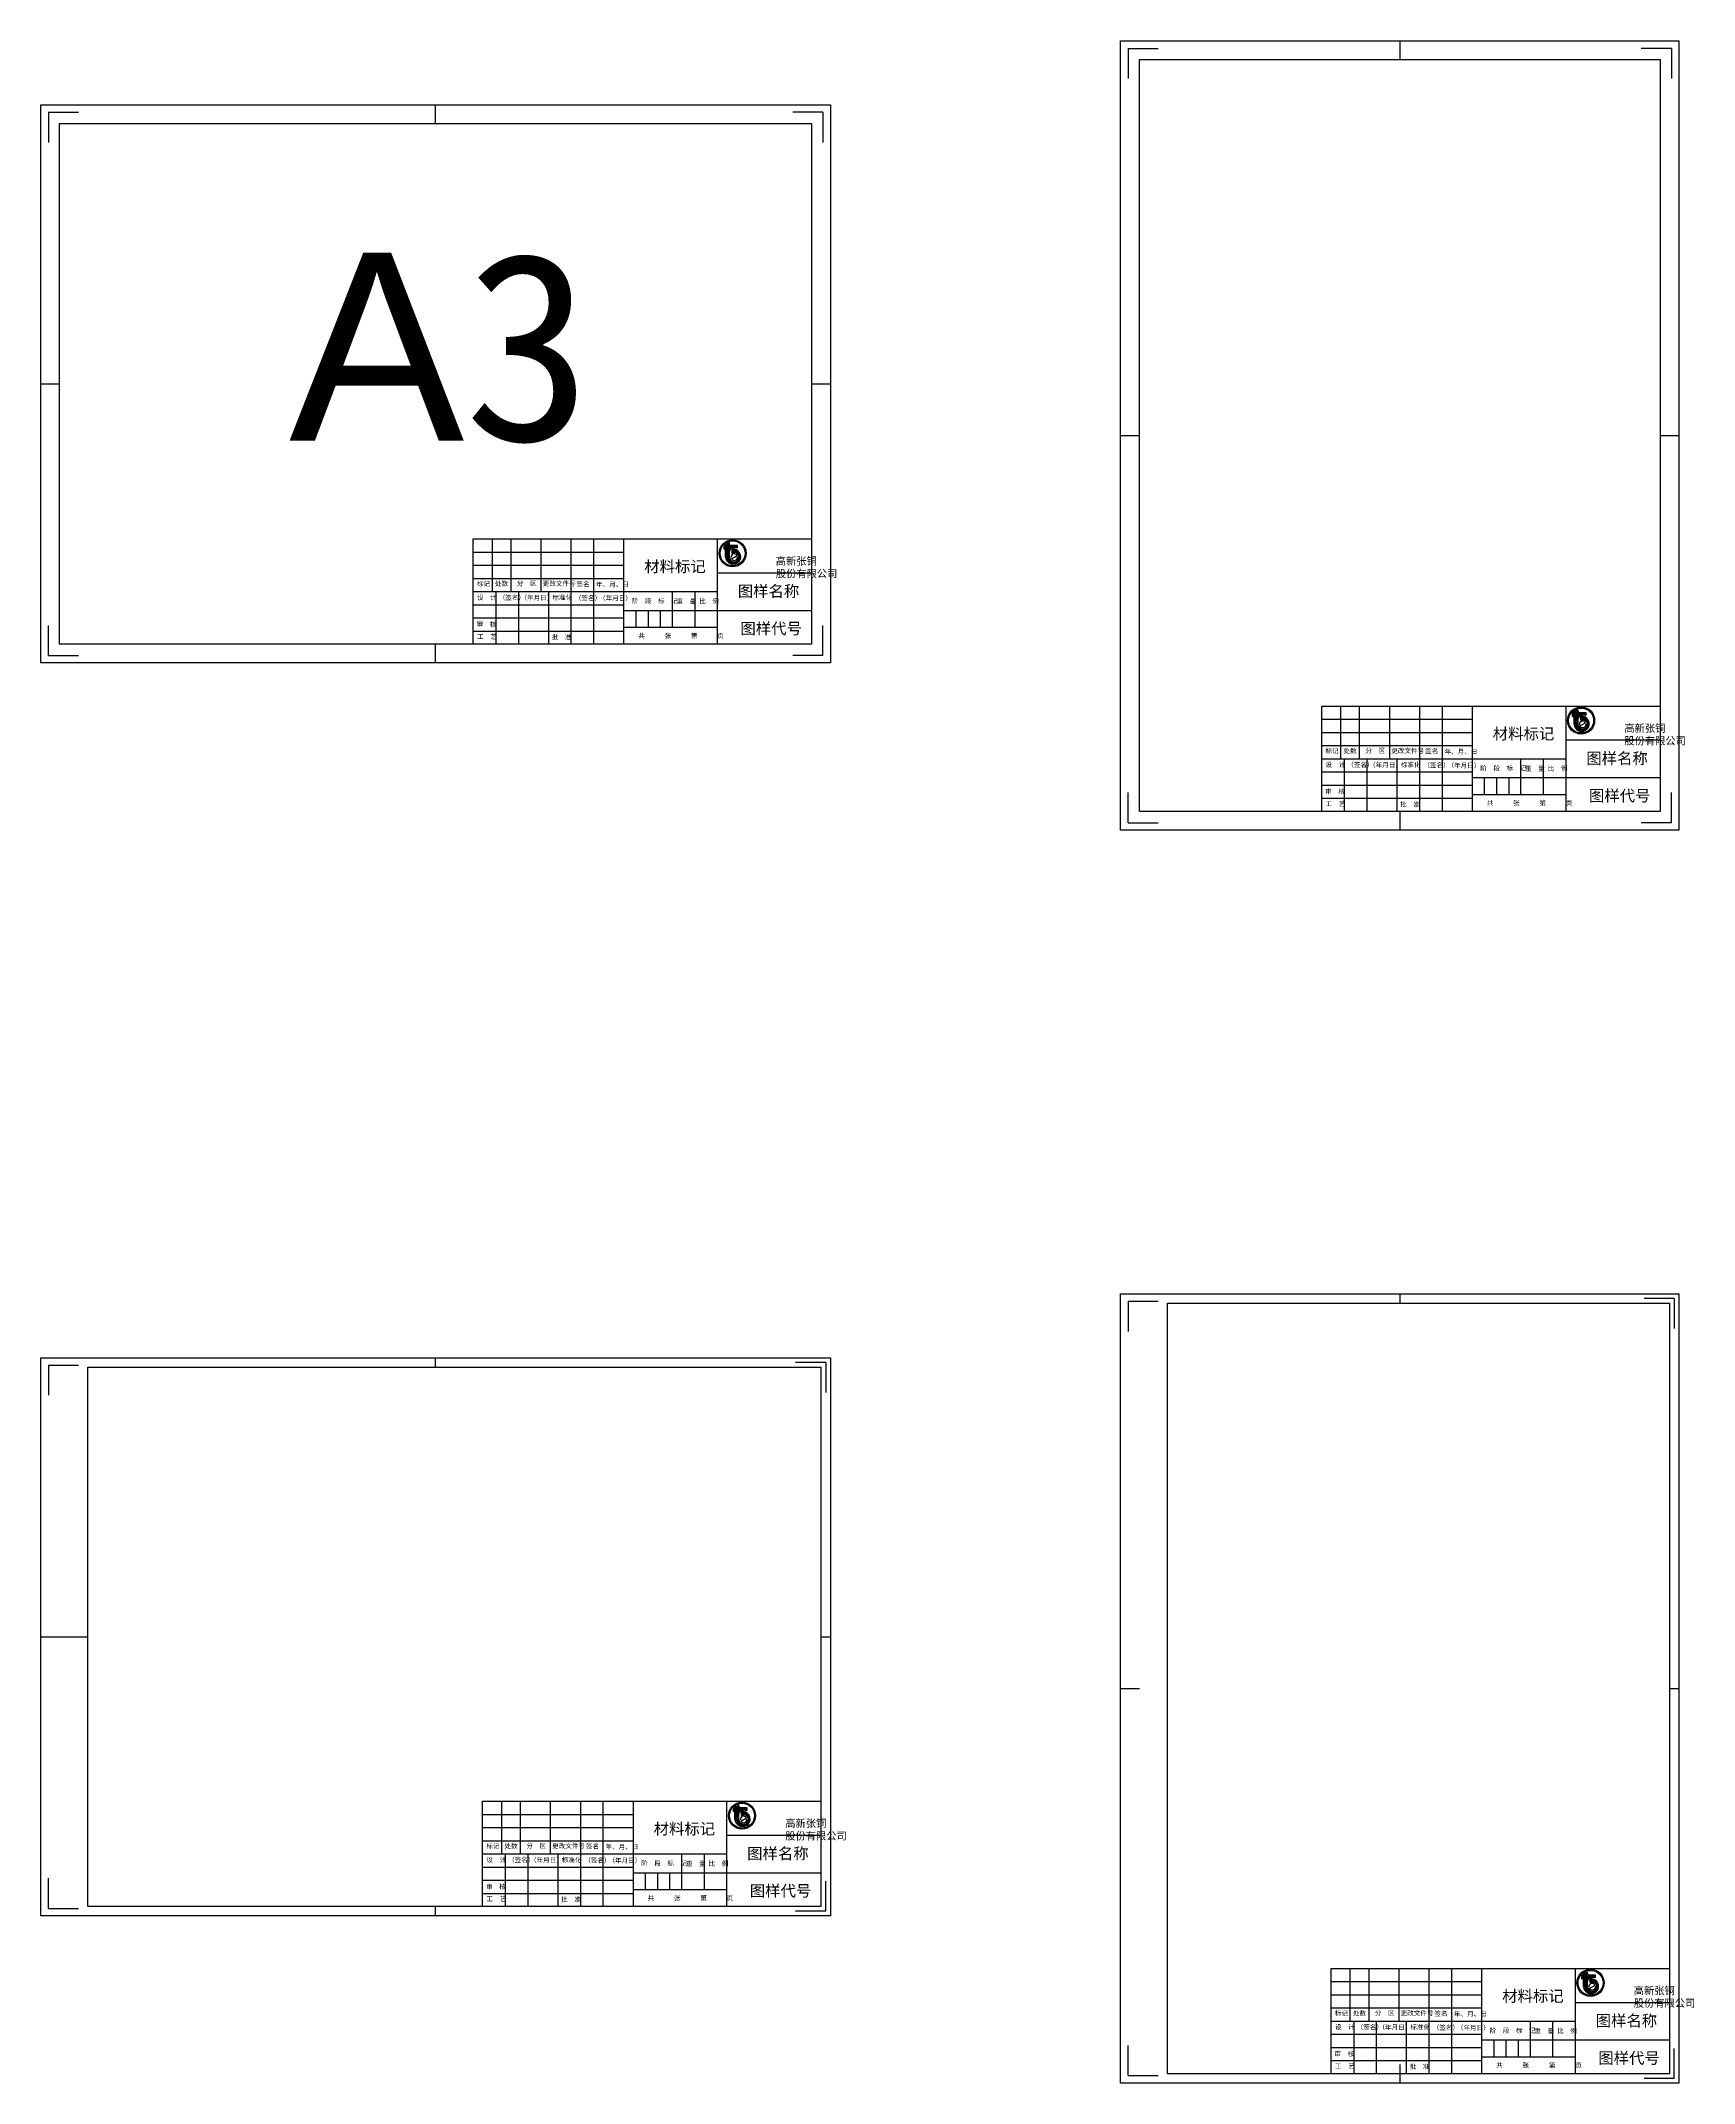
# Model space of a CAD drawing. Header units: metres. Extents: x 4510 to 5390, y 1657 to 2744.
import ezdxf

# ---------------------------------------------------------------- set-up
doc = ezdxf.new("R2010")
doc.units = ezdxf.units.M
for name, color, linetype in [('总内框线', 7, 'Continuous'), ('总外框线', 7, 'Continuous'), ('标注层', 3, 'Continuous'), ('虚线层', 4, 'Continuous')]:
    doc.layers.add(name, color=color, linetype=linetype)

msp = doc.modelspace()

# ---------------------------------------------------------------- hatches: boundary and pattern name
at = {"layer": '虚线层'}
h = msp.add_hatch(dxfattribs=at)
h.set_pattern_fill('SOLID')
h.paths.add_polyline_path([(4873.65, 2473.28), (4873.85, 2473.28), (4873.98, 2473.27), (4874.1, 2473.24), (4874.22, 2473.19), (4874.32, 2473.13), (4874.42, 2473.05), (4874.5, 2472.95), (4874.57, 2472.84), (4874.62, 2472.73), (4874.65, 2472.6), (4874.66, 2472.48), (4874.66, 2469.04), (4874.75, 2468.41), (4874.94, 2467.79), (4875.23, 2467.22), (4875.61, 2466.69), (4876.07, 2466.24), (4876.59, 2465.86), (4877.17, 2465.57), (4877.78, 2465.38), (4878.42, 2465.29), (4879.07, 2465.3), (4879.7, 2465.42), (4880.31, 2465.63), (4880.88, 2465.94), (4881.39, 2466.33), (4881.83, 2466.81), (4882.18, 2467.34), (4882.45, 2467.93), (4882.63, 2468.55), (4882.7, 2469.19), (4882.66, 2469.83), (4882.53, 2470.46), (4882.3, 2471.06), (4881.97, 2471.62), (4881.56, 2472.12), (4881.07, 2472.54), (4880.53, 2472.88), (4879.93, 2473.13), (4879.31, 2473.29), (4878.66, 2473.34), (4878.02, 2473.28), (4878.02, 2471.22), (4878.39, 2471.4), (4878.79, 2471.51), (4879.2, 2471.56), (4879.61, 2471.54), (4880.01, 2471.45), (4880.39, 2471.3), (4880.75, 2471.09), (4881.06, 2470.82), (4881.33, 2470.51), (4881.54, 2470.16), (4881.69, 2469.77), (4881.78, 2469.37), (4881.8, 2468.96), (4881.75, 2468.55), (4881.64, 2468.16), (4881.46, 2467.79), (4881.23, 2467.45), (4880.94, 2467.15), (4880.61, 2466.91), (4880.24, 2466.72), (4879.85, 2466.59), (4879.44, 2466.53), (4879.03, 2466.54), (4878.63, 2466.61), (4878.24, 2466.75), (4877.88, 2466.95), (4877.56, 2467.21), (4877.28, 2467.51), (4877.06, 2467.86), (4876.9, 2468.24), (4876.8, 2468.63), (4876.76, 2469.04), (4876.76, 2471.97), (4876.8, 2472.37), (4876.92, 2472.74), (4877.1, 2473.09), (4877.35, 2473.4), (4877.66, 2473.65), (4878.01, 2473.83), (4878.38, 2473.95), (4878.78, 2473.99), (4881.07, 2473.99), (4881.07, 2475.2), (4877.57, 2475.2), (4877.44, 2475.21), (4877.32, 2475.23), (4877.2, 2475.28), (4877.1, 2475.35), (4877, 2475.43), (4876.92, 2475.53), (4876.85, 2475.63), (4876.8, 2475.75), (4876.77, 2475.87), (4876.76, 2476), (4876.76, 2477.01), (4875.66, 2476.26), (4874.66, 2476), (4874.66, 2475.7), (4874.65, 2475.57), (4874.62, 2475.45), (4874.57, 2475.33), (4874.5, 2475.23), (4874.42, 2475.13), (4874.32, 2475.05), (4874.22, 2474.98), (4874.1, 2474.93), (4873.98, 2474.9), (4873.85, 2474.89), (4873.65, 2474.89)])
h = msp.add_hatch(dxfattribs=at)
h.set_pattern_fill('SOLID')
h.paths.add_polyline_path([(5325.02, 2384.31), (5325.23, 2384.31), (5325.35, 2384.3), (5325.47, 2384.27), (5325.59, 2384.22), (5325.7, 2384.15), (5325.79, 2384.07), (5325.88, 2383.97), (5325.94, 2383.87), (5325.99, 2383.75), (5326.02, 2383.63), (5326.03, 2383.5), (5326.03, 2380.07), (5326.12, 2379.43), (5326.32, 2378.81), (5326.61, 2378.24), (5326.99, 2377.72), (5327.44, 2377.26), (5327.97, 2376.89), (5328.54, 2376.6), (5329.16, 2376.41), (5329.8, 2376.31), (5330.44, 2376.33), (5331.08, 2376.44), (5331.68, 2376.65), (5332.25, 2376.96), (5332.76, 2377.36), (5333.2, 2377.83), (5333.56, 2378.36), (5333.83, 2378.95), (5334, 2379.57), (5334.07, 2380.21), (5334.04, 2380.85), (5333.91, 2381.49), (5333.67, 2382.09), (5333.35, 2382.64), (5332.93, 2383.14), (5332.45, 2383.56), (5331.9, 2383.91), (5331.31, 2384.16), (5330.68, 2384.31), (5330.04, 2384.36), (5329.4, 2384.31), (5329.4, 2382.25), (5329.77, 2382.42), (5330.16, 2382.53), (5330.57, 2382.58), (5330.98, 2382.56), (5331.39, 2382.47), (5331.77, 2382.32), (5332.12, 2382.11), (5332.43, 2381.85), (5332.7, 2381.53), (5332.91, 2381.18), (5333.06, 2380.8), (5333.15, 2380.39), (5333.17, 2379.98), (5333.12, 2379.58), (5333.01, 2379.18), (5332.83, 2378.81), (5332.6, 2378.47), (5332.31, 2378.17), (5331.98, 2377.93), (5331.62, 2377.74), (5331.23, 2377.62), (5330.82, 2377.56), (5330.41, 2377.56), (5330, 2377.64), (5329.62, 2377.77), (5329.26, 2377.97), (5328.94, 2378.23), (5328.66, 2378.53), (5328.44, 2378.88), (5328.27, 2379.26), (5328.17, 2379.66), (5328.14, 2380.07), (5328.14, 2383), (5328.18, 2383.39), (5328.29, 2383.77), (5328.48, 2384.12), (5328.73, 2384.42), (5329.03, 2384.67), (5329.38, 2384.86), (5329.76, 2384.97), (5330.15, 2385.01), (5332.44, 2385.01), (5332.44, 2386.22), (5328.94, 2386.22), (5328.82, 2386.23), (5328.7, 2386.26), (5328.58, 2386.31), (5328.47, 2386.37), (5328.37, 2386.45), (5328.29, 2386.55), (5328.23, 2386.66), (5328.18, 2386.77), (5328.15, 2386.9), (5328.14, 2387.02), (5328.14, 2388.03), (5327.03, 2387.29), (5326.03, 2387.02), (5326.03, 2386.72), (5326.02, 2386.59), (5325.99, 2386.47), (5325.94, 2386.36), (5325.88, 2386.25), (5325.79, 2386.15), (5325.7, 2386.07), (5325.59, 2386), (5325.47, 2385.96), (5325.35, 2385.93), (5325.23, 2385.92), (5325.02, 2385.92)])
h = msp.add_hatch(dxfattribs=at)
h.set_pattern_fill('SOLID')
h.paths.add_polyline_path([(4878.65, 1801.63), (4878.85, 1801.63), (4878.98, 1801.62), (4879.1, 1801.59), (4879.22, 1801.54), (4879.32, 1801.47), (4879.42, 1801.39), (4879.5, 1801.29), (4879.57, 1801.19), (4879.62, 1801.07), (4879.65, 1800.95), (4879.66, 1800.82), (4879.66, 1797.39), (4879.75, 1796.75), (4879.94, 1796.13), (4880.23, 1795.56), (4880.61, 1795.04), (4881.07, 1794.58), (4881.59, 1794.21), (4882.17, 1793.92), (4882.78, 1793.73), (4883.42, 1793.63), (4884.07, 1793.65), (4884.7, 1793.76), (4885.31, 1793.97), (4885.88, 1794.28), (4886.39, 1794.68), (4886.83, 1795.15), (4887.18, 1795.68), (4887.45, 1796.27), (4887.63, 1796.89), (4887.7, 1797.53), (4887.66, 1798.17), (4887.53, 1798.81), (4887.3, 1799.41), (4886.97, 1799.96), (4886.56, 1800.46), (4886.07, 1800.88), (4885.53, 1801.23), (4884.93, 1801.48), (4884.31, 1801.63), (4883.66, 1801.68), (4883.02, 1801.63), (4883.02, 1799.57), (4883.39, 1799.74), (4883.79, 1799.85), (4884.2, 1799.9), (4884.61, 1799.88), (4885.01, 1799.79), (4885.39, 1799.64), (4885.75, 1799.43), (4886.06, 1799.17), (4886.33, 1798.85), (4886.54, 1798.5), (4886.69, 1798.12), (4886.78, 1797.71), (4886.8, 1797.3), (4886.75, 1796.9), (4886.64, 1796.5), (4886.46, 1796.13), (4886.23, 1795.79), (4885.94, 1795.49), (4885.61, 1795.25), (4885.24, 1795.06), (4884.85, 1794.94), (4884.44, 1794.88), (4884.03, 1794.88), (4883.63, 1794.96), (4883.24, 1795.09), (4882.88, 1795.29), (4882.56, 1795.55), (4882.28, 1795.85), (4882.06, 1796.2), (4881.9, 1796.58), (4881.8, 1796.98), (4881.76, 1797.39), (4881.76, 1800.32), (4881.8, 1800.71), (4881.92, 1801.09), (4882.1, 1801.44), (4882.35, 1801.74), (4882.66, 1801.99), (4883.01, 1802.18), (4883.38, 1802.29), (4883.78, 1802.33), (4886.07, 1802.33), (4886.07, 1803.54), (4882.57, 1803.54), (4882.44, 1803.55), (4882.32, 1803.58), (4882.2, 1803.63), (4882.1, 1803.69), (4882, 1803.77), (4881.92, 1803.87), (4881.85, 1803.98), (4881.8, 1804.09), (4881.77, 1804.22), (4881.76, 1804.34), (4881.76, 1805.35), (4880.66, 1804.61), (4879.66, 1804.34), (4879.66, 1804.04), (4879.65, 1803.91), (4879.62, 1803.79), (4879.57, 1803.68), (4879.5, 1803.57), (4879.42, 1803.47), (4879.32, 1803.39), (4879.22, 1803.32), (4879.1, 1803.28), (4878.98, 1803.25), (4878.85, 1803.24), (4878.65, 1803.24)])
h = msp.add_hatch(dxfattribs=at)
h.set_pattern_fill('SOLID')
h.paths.add_polyline_path([(5330.02, 1712.65), (5330.23, 1712.65), (5330.35, 1712.64), (5330.47, 1712.61), (5330.59, 1712.56), (5330.7, 1712.49), (5330.79, 1712.41), (5330.88, 1712.32), (5330.94, 1712.21), (5330.99, 1712.09), (5331.02, 1711.97), (5331.03, 1711.84), (5331.03, 1708.41), (5331.12, 1707.77), (5331.32, 1707.16), (5331.61, 1706.58), (5331.99, 1706.06), (5332.44, 1705.6), (5332.97, 1705.23), (5333.54, 1704.94), (5334.16, 1704.75), (5334.8, 1704.66), (5335.44, 1704.67), (5336.08, 1704.78), (5336.68, 1705), (5337.25, 1705.3), (5337.76, 1705.7), (5338.2, 1706.17), (5338.56, 1706.71), (5338.83, 1707.29), (5339, 1707.91), (5339.07, 1708.55), (5339.04, 1709.2), (5338.91, 1709.83), (5338.67, 1710.43), (5338.35, 1710.98), (5337.93, 1711.48), (5337.45, 1711.91), (5336.9, 1712.25), (5336.31, 1712.5), (5335.68, 1712.65), (5335.04, 1712.7), (5334.4, 1712.65), (5334.4, 1710.59), (5334.77, 1710.76), (5335.16, 1710.88), (5335.57, 1710.92), (5335.98, 1710.9), (5336.39, 1710.82), (5336.77, 1710.67), (5337.12, 1710.45), (5337.43, 1710.19), (5337.7, 1709.87), (5337.91, 1709.52), (5338.06, 1709.14), (5338.15, 1708.74), (5338.17, 1708.33), (5338.12, 1707.92), (5338.01, 1707.52), (5337.83, 1707.15), (5337.6, 1706.81), (5337.31, 1706.52), (5336.98, 1706.27), (5336.62, 1706.08), (5336.23, 1705.96), (5335.82, 1705.9), (5335.41, 1705.9), (5335, 1705.98), (5334.62, 1706.12), (5334.26, 1706.32), (5333.94, 1706.57), (5333.66, 1706.88), (5333.44, 1707.22), (5333.27, 1707.6), (5333.17, 1708), (5333.14, 1708.41), (5333.14, 1711.34), (5333.18, 1711.73), (5333.29, 1712.11), (5333.48, 1712.46), (5333.73, 1712.76), (5334.03, 1713.01), (5334.38, 1713.2), (5334.76, 1713.31), (5335.15, 1713.35), (5337.44, 1713.35), (5337.44, 1714.56), (5333.94, 1714.56), (5333.82, 1714.57), (5333.7, 1714.6), (5333.58, 1714.65), (5333.47, 1714.71), (5333.37, 1714.8), (5333.29, 1714.89), (5333.23, 1715), (5333.18, 1715.12), (5333.15, 1715.24), (5333.14, 1715.37), (5333.14, 1716.37), (5332.03, 1715.63), (5331.03, 1715.37), (5331.03, 1715.06), (5331.02, 1714.94), (5330.99, 1714.81), (5330.94, 1714.7), (5330.88, 1714.59), (5330.79, 1714.49), (5330.7, 1714.41), (5330.59, 1714.35), (5330.47, 1714.3), (5330.35, 1714.27), (5330.23, 1714.26), (5330.02, 1714.26)])

# ---------------------------------------------------------------- linework, layer by layer
for p, q in [((4864.41, 2699.72), (4920.41, 2699.72)), ((4920.41, 2699.72), (4920.41, 2519.72)), ((4740.41, 2478.72), (4920.41, 2478.72)), ((4740.41, 2422.72), (4740.41, 2478.72)), ((4750.41, 2478.72), (4750.41, 2450.72)), ((4760.41, 2478.72), (4760.41, 2450.72)), ((4776.41, 2478.72), (4776.41, 2450.72)), ((4792.41, 2478.72), (4792.41, 2450.72)), ((4804.41, 2478.72), (4804.41, 2422.72)), ((4820.41, 2478.72), (4820.41, 2422.72)), ((4870.41, 2422.72), (4870.41, 2478.72)), ((4920.41, 2478.72), (4920.41, 2422.72)), ((4740.41, 2471.72), (4820.41, 2471.72)), ((4740.41, 2464.72), (4820.41, 2464.72)), ((4740.41, 2457.72), (4820.41, 2457.72)), ((4870.41, 2460.72), (4920.41, 2460.72)), ((4740.41, 2450.72), (4870.41, 2450.72)), ((4752.41, 2450.72), (4752.41, 2422.72)), ((4764.41, 2450.72), (4764.41, 2422.72)), ((4780.41, 2450.72), (4780.41, 2422.72)), ((4792.41, 2450.72), (4792.41, 2422.72)), ((4846.41, 2431.72), (4846.41, 2450.72)), ((4858.41, 2431.72), (4858.41, 2450.72)), ((4740.41, 2443.72), (4820.41, 2443.72)), ((4740.41, 2436.72), (4820.41, 2436.72)), ((4820.41, 2440.72), (4870.41, 2440.72)), ((4826.91, 2440.72), (4826.91, 2431.72)), ((4833.41, 2440.72), (4833.41, 2431.72)), ((4839.91, 2440.72), (4839.91, 2431.72)), ((4870.41, 2440.72), (4920.41, 2440.72)), ((4740.41, 2429.72), (4820.41, 2429.72)), ((4820.41, 2431.72), (4870.41, 2431.72)), ((4920.41, 2422.72), (4740.41, 2422.72)), ((5191.78, 2389.74), (5371.78, 2389.74)), ((5191.78, 2333.74), (5191.78, 2389.74)), ((5191.78, 2382.74), (5271.78, 2382.74)), ((5201.78, 2389.74), (5201.78, 2361.74)), ((5211.78, 2389.74), (5211.78, 2361.74)), ((5227.78, 2389.74), (5227.78, 2361.74)), ((5243.78, 2389.74), (5243.78, 2361.74)), ((5255.78, 2389.74), (5255.78, 2333.74)), ((5271.78, 2389.74), (5271.78, 2333.74)), ((5321.78, 2333.74), (5321.78, 2389.74)), ((5371.78, 2389.74), (5371.78, 2333.74)), ((5191.78, 2375.74), (5271.78, 2375.74)), ((5321.78, 2371.74), (5371.78, 2371.74)), ((5191.78, 2368.74), (5271.78, 2368.74)), ((5191.78, 2361.74), (5321.78, 2361.74)), ((5203.78, 2361.74), (5203.78, 2333.74)), ((5215.78, 2361.74), (5215.78, 2333.74)), ((5231.78, 2361.74), (5231.78, 2333.74)), ((5243.78, 2361.74), (5243.78, 2333.74)), ((5297.78, 2342.74), (5297.78, 2361.74)), ((5309.78, 2342.74), (5309.78, 2361.74)), ((5191.78, 2354.74), (5271.78, 2354.74)), ((5191.78, 2347.74), (5271.78, 2347.74)), ((5271.78, 2351.74), (5321.78, 2351.74)), ((5278.28, 2351.74), (5278.28, 2342.74)), ((5284.78, 2351.74), (5284.78, 2342.74)), ((5291.28, 2351.74), (5291.28, 2342.74)), ((5321.78, 2351.74), (5371.78, 2351.74)), ((5191.78, 2340.74), (5271.78, 2340.74)), ((5271.78, 2342.74), (5321.78, 2342.74)), ((5371.78, 2333.74), (5191.78, 2333.74)), ((4925.41, 2038.06), (4925.41, 1853.06)), ((4745.41, 1807.06), (4925.41, 1807.06)), ((4745.41, 1751.06), (4745.41, 1807.06)), ((4755.41, 1807.06), (4755.41, 1779.06)), ((4765.41, 1807.06), (4765.41, 1779.06)), ((4781.41, 1807.06), (4781.41, 1779.06)), ((4797.41, 1807.06), (4797.41, 1779.06)), ((4809.41, 1807.06), (4809.41, 1751.06)), ((4825.41, 1807.06), (4825.41, 1751.06)), ((4875.41, 1751.06), (4875.41, 1807.06)), ((4925.41, 1807.06), (4925.41, 1751.06)), ((4745.41, 1800.06), (4825.41, 1800.06)), ((4745.41, 1793.06), (4825.41, 1793.06)), ((4745.41, 1786.06), (4825.41, 1786.06)), ((4875.41, 1789.06), (4925.41, 1789.06)), ((4745.41, 1779.06), (4875.41, 1779.06)), ((4745.41, 1772.06), (4825.41, 1772.06)), ((4757.41, 1779.06), (4757.41, 1751.06)), ((4769.41, 1779.06), (4769.41, 1751.06)), ((4785.41, 1779.06), (4785.41, 1751.06)), ((4797.41, 1779.06), (4797.41, 1751.06)), ((4851.41, 1760.06), (4851.41, 1779.06)), ((4863.41, 1760.06), (4863.41, 1779.06)), ((4745.41, 1765.06), (4825.41, 1765.06)), ((4825.41, 1769.06), (4875.41, 1769.06)), ((4831.91, 1769.06), (4831.91, 1760.06)), ((4838.41, 1769.06), (4838.41, 1760.06)), ((4844.91, 1769.06), (4844.91, 1760.06)), ((4875.41, 1769.06), (4925.41, 1769.06)), ((4745.41, 1758.06), (4825.41, 1758.06)), ((4925.41, 1751.06), (4745.41, 1751.06)), ((4825.41, 1760.06), (4875.41, 1760.06)), ((5196.78, 1718.08), (5376.78, 1718.08)), ((5196.78, 1662.08), (5196.78, 1718.08)), ((5206.78, 1718.08), (5206.78, 1690.08)), ((5216.78, 1718.08), (5216.78, 1690.08)), ((5232.78, 1718.08), (5232.78, 1690.08)), ((5248.78, 1718.08), (5248.78, 1690.08)), ((5260.78, 1718.08), (5260.78, 1662.08)), ((5276.78, 1718.08), (5276.78, 1662.08)), ((5326.78, 1662.08), (5326.78, 1718.08)), ((5376.78, 1718.08), (5376.78, 1662.08)), ((5196.78, 1711.08), (5276.78, 1711.08)), ((5196.78, 1704.08), (5276.78, 1704.08)), ((5196.78, 1697.08), (5276.78, 1697.08)), ((5326.78, 1700.08), (5376.78, 1700.08)), ((5196.78, 1690.08), (5326.78, 1690.08)), ((5208.78, 1690.08), (5208.78, 1662.08)), ((5220.78, 1690.08), (5220.78, 1662.08)), ((5236.78, 1690.08), (5236.78, 1662.08)), ((5248.78, 1690.08), (5248.78, 1662.08)), ((5302.78, 1671.08), (5302.78, 1690.08)), ((5314.78, 1671.08), (5314.78, 1690.08)), ((5196.78, 1683.08), (5276.78, 1683.08)), ((5196.78, 1676.08), (5276.78, 1676.08)), ((5276.78, 1680.08), (5326.78, 1680.08)), ((5283.28, 1680.08), (5283.28, 1671.08)), ((5289.78, 1680.08), (5289.78, 1671.08)), ((5296.28, 1680.08), (5296.28, 1671.08)), ((5326.78, 1680.08), (5376.78, 1680.08)), ((5196.78, 1669.08), (5276.78, 1669.08)), ((5276.78, 1671.08), (5326.78, 1671.08)), ((5376.78, 1662.08), (5196.78, 1662.08))]:
    msp.add_line(p, q)
at = {"layer": '总内框线'}
for p, q in [((5088.78, 2739.74), (5104.78, 2739.74)), ((5088.78, 2739.74), (5088.78, 2723.74)), ((5233.28, 2743.74), (5233.28, 2733.74)), ((5377.78, 2739.74), (5361.78, 2739.74)), ((5377.78, 2739.74), (5377.78, 2723.74)), ((5094.78, 2733.74), (5371.78, 2733.74)), ((5094.78, 2333.74), (5094.78, 2733.74)), ((5371.78, 2733.74), (5371.78, 2333.74)), ((4720.41, 2699.72), (4720.41, 2709.72)), ((4514.41, 2705.72), (4514.41, 2689.72)), ((4514.41, 2705.72), (4530.41, 2705.72)), ((4520.41, 2422.72), (4520.41, 2699.72)), ((4520.41, 2699.72), (4920.41, 2699.72)), ((4926.41, 2705.72), (4910.41, 2705.72)), ((4920.41, 2699.72), (4920.41, 2422.72)), ((4926.41, 2705.72), (4926.41, 2689.72)), ((4510.41, 2561.22), (4520.41, 2561.22)), ((4920.41, 2561.22), (4930.41, 2561.22)), ((5084.78, 2533.74), (5094.78, 2533.74)), ((5371.78, 2533.74), (5381.78, 2533.74)), ((4514.41, 2416.72), (4514.41, 2432.72)), ((4926.41, 2416.72), (4926.41, 2432.72)), ((4514.41, 2416.72), (4530.41, 2416.72)), ((4920.41, 2422.72), (4520.41, 2422.72)), ((4720.41, 2412.72), (4720.41, 2422.72)), ((4926.41, 2416.72), (4910.41, 2416.72)), ((5088.78, 2327.74), (5088.78, 2343.74)), ((5377.78, 2327.74), (5377.78, 2343.74)), ((5088.78, 2327.74), (5104.78, 2327.74)), ((5371.78, 2333.74), (5094.78, 2333.74)), ((5233.28, 2333.74), (5233.28, 2323.74)), ((5377.78, 2327.74), (5361.78, 2327.74)), ((5233.28, 2077.08), (5233.28, 2072.08)), ((5088.78, 2073.08), (5104.78, 2073.08)), ((5088.78, 2073.08), (5088.78, 2057.08)), ((5109.78, 2072.08), (5376.78, 2072.08)), ((5109.78, 1662.08), (5109.78, 2072.08)), ((5379.28, 2074.58), (5363.28, 2074.58)), ((5376.78, 2072.08), (5376.78, 1667.08)), ((5379.28, 2074.58), (5379.28, 2058.58)), ((4720.41, 2038.06), (4720.41, 2043.06)), ((4514.41, 2039.06), (4514.41, 2023.06)), ((4514.41, 2039.06), (4530.41, 2039.06)), ((4535.41, 1751.06), (4535.41, 2038.06)), ((4535.41, 2038.06), (4925.41, 2038.06)), ((4927.91, 2040.56), (4911.91, 2040.56)), ((4925.41, 2033.06), (4925.41, 1756.06)), ((4927.91, 2040.56), (4927.91, 2024.56)), ((4510.41, 1894.56), (4535.41, 1894.56)), ((4925.41, 1894.56), (4930.41, 1894.56)), ((5084.78, 1867.08), (5094.78, 1867.08)), ((5376.78, 1867.08), (5381.78, 1867.08)), ((4514.41, 1750.06), (4514.41, 1766.06)), ((4927.91, 1748.56), (4927.91, 1764.56)), ((4514.41, 1750.06), (4530.41, 1750.06)), ((4920.41, 1751.06), (4535.41, 1751.06)), ((4720.41, 1746.06), (4720.41, 1751.06)), ((4927.91, 1748.56), (4911.91, 1748.56)), ((5088.78, 1661.08), (5088.78, 1677.08)), ((5379.28, 1659.58), (5379.28, 1675.58)), ((5233.28, 1667.08), (5233.28, 1657.08)), ((5088.78, 1661.08), (5104.78, 1661.08)), ((5371.78, 1662.08), (5109.78, 1662.08)), ((5379.28, 1659.58), (5363.28, 1659.58))]:
    msp.add_line(p, q, dxfattribs=at)
at = {"layer": '总外框线'}
for p, q in [((5084.78, 2743.74), (5381.78, 2743.74)), ((5084.78, 2323.74), (5084.78, 2743.74)), ((5381.78, 2743.74), (5381.78, 2323.74)), ((4510.41, 2412.72), (4510.41, 2709.72)), ((4510.41, 2709.72), (4930.41, 2709.72)), ((4930.41, 2709.72), (4930.41, 2412.72)), ((4930.41, 2412.72), (4510.41, 2412.72)), ((5381.78, 2323.74), (5084.78, 2323.74)), ((5084.78, 2077.08), (5381.78, 2077.08)), ((5084.78, 1657.08), (5084.78, 2077.08)), ((5381.78, 2077.08), (5381.78, 1657.08)), ((4510.41, 1746.06), (4510.41, 2043.06)), ((4510.41, 2043.06), (4930.41, 2043.06)), ((4930.41, 2043.06), (4930.41, 1746.06)), ((4930.41, 1746.06), (4510.41, 1746.06)), ((5381.78, 1657.08), (5084.78, 1657.08))]:
    msp.add_line(p, q, dxfattribs=at)
at = {"layer": '虚线层'}
for p, q in [((4873.65, 2474.89), (4873.65, 2473.28)), ((4873.85, 2474.89), (4873.65, 2474.89)), ((4873.85, 2473.28), (4873.65, 2473.28)), ((4874.66, 2475.7), (4874.66, 2476)), ((4874.66, 2469.04), (4874.66, 2472.48)), ((4876.76, 2469.04), (4876.76, 2471.97)), ((4881.07, 2475.2), (4877.57, 2475.2)), ((4877.76, 2468.16), (4880.81, 2469.92)), ((4878.02, 2473.28), (4878.02, 2471.22)), ((4881.07, 2473.99), (4878.78, 2473.99)), ((4881.07, 2473.99), (4881.07, 2475.2)), ((5325.02, 2385.92), (5325.02, 2384.31)), ((5325.23, 2385.92), (5325.02, 2385.92)), ((5325.23, 2384.31), (5325.02, 2384.31)), ((5326.03, 2386.72), (5326.03, 2387.02)), ((5326.03, 2380.07), (5326.03, 2383.5)), ((5328.14, 2385.74), (5328.14, 2386.74)), ((5328.14, 2380.07), (5328.14, 2383)), ((5332.44, 2386.22), (5328.94, 2386.22)), ((5329.13, 2379.19), (5332.18, 2380.95)), ((5329.4, 2384.31), (5329.4, 2382.25)), ((5332.44, 2385.01), (5330.15, 2385.01)), ((5332.44, 2385.01), (5332.44, 2386.22)), ((4879.66, 1804.04), (4879.66, 1804.34)), ((4878.65, 1803.24), (4878.65, 1801.63)), ((4878.85, 1803.24), (4878.65, 1803.24)), ((4878.85, 1801.63), (4878.65, 1801.63)), ((4879.66, 1797.39), (4879.66, 1800.82)), ((4881.76, 1797.39), (4881.76, 1800.32)), ((4886.07, 1803.54), (4882.57, 1803.54)), ((4882.76, 1796.51), (4885.81, 1798.27)), ((4883.02, 1801.63), (4883.02, 1799.57)), ((4886.07, 1802.33), (4883.78, 1802.33)), ((4886.07, 1802.33), (4886.07, 1803.54)), ((5330.02, 1714.26), (5330.02, 1712.65)), ((5330.23, 1714.26), (5330.02, 1714.26)), ((5330.23, 1712.65), (5330.02, 1712.65)), ((5331.03, 1715.06), (5331.03, 1715.37)), ((5331.03, 1708.41), (5331.03, 1711.84)), ((5333.14, 1714.08), (5333.14, 1715.09)), ((5333.14, 1708.41), (5333.14, 1711.34)), ((5337.44, 1714.56), (5333.94, 1714.56)), ((5334.13, 1707.53), (5337.18, 1709.29)), ((5334.4, 1712.65), (5334.4, 1710.59)), ((5337.44, 1713.35), (5335.15, 1713.35)), ((5337.44, 1713.35), (5337.44, 1714.56))]:
    msp.add_line(p, q, dxfattribs=at)
for centre, radius in [((4878.39, 2471.09), 7.2), ((4878.39, 2471.09), 6.64), ((5329.77, 2382.11), 7.2), ((5329.77, 2382.11), 6.64), ((4883.39, 1799.43), 7.2), ((4883.39, 1799.43), 6.64), ((5334.77, 1710.46), 7.2), ((5334.77, 1710.46), 6.64)]:
    msp.add_circle(centre, radius, dxfattribs=at)
for centre, radius, start, end in [((4873.85, 2475.7), 0.81, 270, 0), ((4873.85, 2472.48), 0.81, 0, 90), ((4878.67, 2469.31), 4.03, 183.78, 99.3), ((4877.57, 2476), 0.81, 180, 270), ((4879.28, 2469.04), 2.52, 180, 120), ((4878.78, 2471.97), 2.01, 90, 180), ((4879.28, 2469.04), 1.76, 30, 187.49), ((4879.28, 2469.04), 1.76, 210, 7.49), ((5325.23, 2386.72), 0.81, 270, 0), ((5325.23, 2383.5), 0.81, 0, 90), ((5330.05, 2380.33), 4.03, 183.78, 99.3), ((5328.94, 2387.02), 0.81, 180, 270), ((5330.15, 2383), 2.01, 90, 180), ((5330.66, 2380.07), 2.52, 180, 120), ((5330.66, 2380.07), 1.76, 30, 187.49), ((5330.66, 2380.07), 1.76, 210, 7.49), ((4878.85, 1804.04), 0.81, 270, 0), ((4882.57, 1804.34), 0.81, 180, 270), ((4878.85, 1800.82), 0.81, 0, 90), ((4883.67, 1797.65), 4.03, 183.78, 99.3), ((4884.28, 1797.39), 2.52, 180, 120), ((4883.78, 1800.32), 2.01, 90, 180), ((4884.28, 1797.39), 1.76, 30, 187.49), ((4884.28, 1797.39), 1.76, 210, 7.49), ((5330.23, 1715.06), 0.81, 270, 0), ((5330.23, 1711.84), 0.81, 0, 90), ((5335.05, 1708.67), 4.03, 183.78, 99.3), ((5333.94, 1715.37), 0.81, 180, 270), ((5335.15, 1711.34), 2.01, 90, 180), ((5335.66, 1708.41), 2.52, 180, 120), ((5335.66, 1708.41), 1.76, 30, 187.49), ((5335.66, 1708.41), 1.76, 210, 7.49)]:
    msp.add_arc(centre, radius, start, end, dxfattribs=at)

# ---------------------------------------------------------------- texts
at = {"attachment_point": 1}
for s, insert, char_height in [('{\\fSimSun|b0|i0|c134|p2;材料标记}', (4831.37, 2467.08), 6), ('{\\fSimSun|b0|i0|c134|p2;标记}', (4742.36, 2456.16), 2.5), ('{\\fSimSun|b0|i0|c134|p2;处数}', (4751.98, 2456.17), 2.5), ('{\\fSimSun|b0|i0|c134|p2;分\u3000区}', (4763.64, 2456.3), 2.5), ('{\\fSimSun|b0|i0|c134|p2;更改文件号}', (4777.38, 2456.24), 2.5), ('{\\fSimSun|b0|i0|c134|p2;签名}', (4795.36, 2455.98), 2.5), ('{\\fSimSun|b0|i0|c134|p2;年、月、日}', (4805.76, 2455.79), 2.5), ('{\\fSimSun|b0|i0|c134|p2;设\u3000计}', (4742.42, 2448.82), 2.5), ('{\\fSimSun|b0|i0|c134|p2;（签名）}', (4753.96, 2448.82), 2.5), ('{\\fSimSun|b0|i0|c134|p2;\u3000（年月日）}', (4762.09, 2448.7), 2.5), ('{\\fSimSun|b0|i0|c134|p2;标准化}', (4782.49, 2448.8), 2.5), ('{\\fSimSun|b0|i0|c134|p2;（签名）}', (4794.46, 2448.55), 2.5), ('{\\fSimSun|b0|i0|c134|p2;（年月日）}', (4807.33, 2448.46), 2.5), ('{\\fSimSun|b0|i0|c134|p2;阶\u3000段\u3000标\u3000记}', (4824.71, 2446.97), 2.5), ('{\\fSimSun|b0|i0|c134|p2;重\u3000量}', (4848.59, 2446.74), 2.5), ('{\\fSimSun|b0|i0|c134|p2;比\u3000例}', (4860.64, 2446.81), 2.5), ('{\\fSimSun|b0|i0|c134|p2;图样名称}', (4881.14, 2453.95), 6), ('{\\fSimSun|b0|i0|c134|p2;审\u3000核}', (4742.22, 2434.55), 2.5), ('{\\fSimSun|b0|i0|c134|p2;图样代号}', (4882.54, 2434.08), 6), ('{\\fSimSun|b0|i0|c134|p2;工\u3000艺}', (4742.42, 2428.06), 2.5), ('{\\fSimSun|b0|i0|c134|p2;批\u3000准}', (4782.19, 2427.74), 2.5), ('{\\fSimSun|b0|i0|c134|p2;共\u3000\u3000\u3000张\u3000\u3000\u3000第\u3000\u3000\u3000页}', (4828.2, 2428.45), 2.5), ('{\\fSimSun|b0|i0|c134|p2;材料标记}', (5282.75, 2378.1), 6), ('{\\fSimSun|b0|i0|c134|p2;标记}', (5193.74, 2367.18), 2.5), ('{\\fSimSun|b0|i0|c134|p2;设\u3000计}', (5193.79, 2359.84), 2.5), ('{\\fSimSun|b0|i0|c134|p2;处数}', (5203.36, 2367.2), 2.5), ('{\\fSimSun|b0|i0|c134|p2;（签名）}', (5205.34, 2359.84), 2.5), ('{\\fSimSun|b0|i0|c134|p2;分\u3000区}', (5215.02, 2367.32), 2.5), ('{\\fSimSun|b0|i0|c134|p2;\u3000（年月日）}', (5213.46, 2359.73), 2.5), ('{\\fSimSun|b0|i0|c134|p2;更改文件号}', (5228.75, 2367.27), 2.5), ('{\\fSimSun|b0|i0|c134|p2;标准化}', (5233.87, 2359.83), 2.5), ('{\\fSimSun|b0|i0|c134|p2;签名}', (5246.74, 2367.01), 2.5), ('{\\fSimSun|b0|i0|c134|p2;（签名）}', (5245.84, 2359.58), 2.5), ('{\\fSimSun|b0|i0|c134|p2;年、月、日}', (5257.13, 2366.81), 2.5), ('{\\fSimSun|b0|i0|c134|p2;（年月日）}', (5258.7, 2359.48), 2.5), ('{\\fSimSun|b0|i0|c134|p2;阶\u3000段\u3000标\u3000记}', (5276.08, 2357.99), 2.5), ('{\\fSimSun|b0|i0|c134|p2;重\u3000量}', (5299.97, 2357.76), 2.5), ('{\\fSimSun|b0|i0|c134|p2;比\u3000例}', (5312.02, 2357.83), 2.5), ('{\\fSimSun|b0|i0|c134|p2;图样名称}', (5332.51, 2364.98), 6), ('{\\fSimSun|b0|i0|c134|p2;审\u3000核}', (5193.59, 2345.57), 2.5), ('{\\fSimSun|b0|i0|c134|p2;工\u3000艺}', (5193.79, 2339.09), 2.5), ('{\\fSimSun|b0|i0|c134|p2;批\u3000准}', (5233.56, 2338.77), 2.5), ('{\\fSimSun|b0|i0|c134|p2;共\u3000\u3000\u3000张\u3000\u3000\u3000第\u3000\u3000\u3000页}', (5279.58, 2339.47), 2.5), ('{\\fSimSun|b0|i0|c134|p2;图样代号}', (5333.91, 2345.1), 6), ('{\\fSimSun|b0|i0|c134|p2;材料标记}', (4836.37, 1795.42), 6), ('{\\fSimSun|b0|i0|c134|p2;标记}', (4747.36, 1784.5), 2.5), ('{\\fSimSun|b0|i0|c134|p2;处数}', (4756.98, 1784.52), 2.5), ('{\\fSimSun|b0|i0|c134|p2;分\u3000区}', (4768.64, 1784.64), 2.5), ('{\\fSimSun|b0|i0|c134|p2;更改文件号}', (4782.38, 1784.59), 2.5), ('{\\fSimSun|b0|i0|c134|p2;签名}', (4800.36, 1784.33), 2.5), ('{\\fSimSun|b0|i0|c134|p2;年、月、日}', (4810.76, 1784.13), 2.5), ('{\\fSimSun|b0|i0|c134|p2;图样名称}', (4886.14, 1782.3), 6), ('{\\fSimSun|b0|i0|c134|p2;设\u3000计}', (4747.42, 1777.16), 2.5), ('{\\fSimSun|b0|i0|c134|p2;（签名）}', (4758.96, 1777.16), 2.5), ('{\\fSimSun|b0|i0|c134|p2;\u3000（年月日）}', (4767.09, 1777.05), 2.5), ('{\\fSimSun|b0|i0|c134|p2;标准化}', (4787.49, 1777.15), 2.5), ('{\\fSimSun|b0|i0|c134|p2;（签名）}', (4799.46, 1776.9), 2.5), ('{\\fSimSun|b0|i0|c134|p2;（年月日）}', (4812.33, 1776.8), 2.5), ('{\\fSimSun|b0|i0|c134|p2;阶\u3000段\u3000标\u3000记}', (4829.71, 1775.31), 2.5), ('{\\fSimSun|b0|i0|c134|p2;重\u3000量}', (4853.59, 1775.08), 2.5), ('{\\fSimSun|b0|i0|c134|p2;比\u3000例}', (4865.64, 1775.15), 2.5), ('{\\fSimSun|b0|i0|c134|p2;审\u3000核}', (4747.22, 1762.89), 2.5), ('{\\fSimSun|b0|i0|c134|p2;图样代号}', (4887.54, 1762.42), 6), ('{\\fSimSun|b0|i0|c134|p2;工\u3000艺}', (4747.42, 1756.41), 2.5), ('{\\fSimSun|b0|i0|c134|p2;批\u3000准}', (4787.19, 1756.09), 2.5), ('{\\fSimSun|b0|i0|c134|p2;共\u3000\u3000\u3000张\u3000\u3000\u3000第\u3000\u3000\u3000页}', (4833.2, 1756.79), 2.5), ('{\\fSimSun|b0|i0|c134|p2;材料标记}', (5287.75, 1706.44), 6), ('{\\fSimSun|b0|i0|c134|p2;标记}', (5198.74, 1695.52), 2.5), ('{\\fSimSun|b0|i0|c134|p2;处数}', (5208.36, 1695.54), 2.5), ('{\\fSimSun|b0|i0|c134|p2;分\u3000区}', (5220.02, 1695.66), 2.5), ('{\\fSimSun|b0|i0|c134|p2;更改文件号}', (5233.75, 1695.61), 2.5), ('{\\fSimSun|b0|i0|c134|p2;签名}', (5251.74, 1695.35), 2.5), ('{\\fSimSun|b0|i0|c134|p2;年、月、日}', (5262.13, 1695.16), 2.5), ('{\\fSimSun|b0|i0|c134|p2;设\u3000计}', (5198.79, 1688.18), 2.5), ('{\\fSimSun|b0|i0|c134|p2;（签名）}', (5210.34, 1688.18), 2.5), ('{\\fSimSun|b0|i0|c134|p2;\u3000（年月日）}', (5218.46, 1688.07), 2.5), ('{\\fSimSun|b0|i0|c134|p2;标准化}', (5238.87, 1688.17), 2.5), ('{\\fSimSun|b0|i0|c134|p2;（签名）}', (5250.84, 1687.92), 2.5), ('{\\fSimSun|b0|i0|c134|p2;（年月日）}', (5263.7, 1687.82), 2.5), ('{\\fSimSun|b0|i0|c134|p2;阶\u3000段\u3000标\u3000记}', (5281.08, 1686.34), 2.5), ('{\\fSimSun|b0|i0|c134|p2;重\u3000量}', (5304.97, 1686.11), 2.5), ('{\\fSimSun|b0|i0|c134|p2;比\u3000例}', (5317.02, 1686.18), 2.5), ('{\\fSimSun|b0|i0|c134|p2;图样名称}', (5337.51, 1693.32), 6), ('{\\fSimSun|b0|i0|c134|p2;审\u3000核}', (5198.59, 1673.91), 2.5), ('{\\fSimSun|b0|i0|c134|p2;图样代号}', (5338.91, 1673.44), 6), ('{\\fSimSun|b0|i0|c134|p2;工\u3000艺}', (5198.79, 1667.43), 2.5), ('{\\fSimSun|b0|i0|c134|p2;批\u3000准}', (5238.56, 1667.11), 2.5), ('{\\fSimSun|b0|i0|c134|p2;共\u3000\u3000\u3000张\u3000\u3000\u3000第\u3000\u3000\u3000页}', (5284.58, 1667.81), 2.5)]:
    msp.add_mtext(s, dxfattribs=dict(at, insert=insert, char_height=char_height))
at = {"layer": '总内框线', "insert": (4642.45, 2631.09), "char_height": 100, "attachment_point": 1}
msp.add_mtext('{\\fArial|b0|i0|c0|p32;A}3', dxfattribs=at)
at = {"layer": '标注层', "char_height": 4, "attachment_point": 1}
for insert in [(4901.39, 2468.94), (5352.77, 2379.97), (4906.39, 1797.29), (5357.77, 1708.31)]:
    msp.add_mtext('{\\fKaiTi_GB2312|b0|i0|c134|p49;高新张铜\\P股份有限公司}', dxfattribs=dict(at, insert=insert))

doc.saveas('drawing.dxf')
